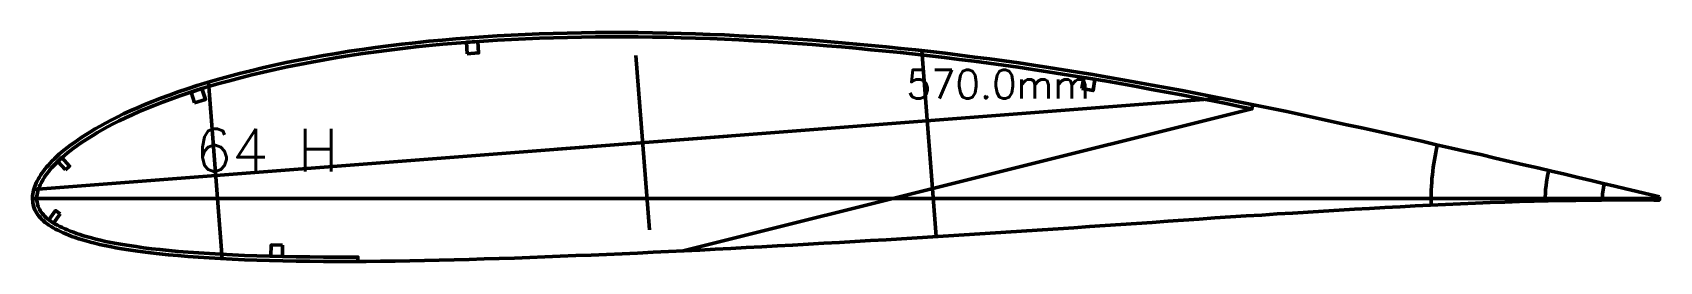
# Model space of a CAD drawing. Header units: metres. Extents: x -405 to 675, y -15418 to 133.
# Drawn here: x -214 to 356, y -12622 to -12542 of the extents above; entities that cross this region are included whole.
import ezdxf
from ezdxf.enums import TextEntityAlignment as Align

# ---------------------------------------------------------------- set-up
doc = ezdxf.new("R2010")
doc.units = ezdxf.units.M
for name, color, linetype, lineweight in [('FoilLayer', 7, 'Continuous', 50), ('RefFoilLayer', 7, 'Continuous', 50), ('StringerLayer', 7, 'Continuous', 50), ('SubLayer', 7, 'Continuous', 50), ('TextLayer', 7, 'Continuous', 50)]:
    doc.layers.add(name, color=color, linetype=linetype, lineweight=lineweight)
doc.styles.add('MSゴシック', font='romans')

msp = doc.modelspace()

# ---------------------------------------------------------------- texts
at = {"layer": 'TextLayer', "style": 'MSゴシック'}
msp.add_text('570.0mm', height=10, dxfattribs=at).set_placement((156.75, -12567.92), align=Align.BOTTOM_RIGHT)
msp.add_text('64 H', height=15, dxfattribs=at).set_placement((-156.75, -12590.58))

# ---------------------------------------------------------------- linework, layer by layer
at = {"layer": 'FoilLayer'}
msp.add_line((213.45, -12568.59), (14.25, -12618.38), dxfattribs=at)
msp.add_lwpolyline([(356.25, -12599.46), (354.35, -12599), (351.31, -12598.27), (348.01, -12597.46), (344.45, -12596.6), (340.63, -12595.69), (336.56, -12594.72), (332.27, -12593.69), (327.79, -12592.61), (323.15, -12591.51), (318.41, -12590.41), (313.59, -12589.3), (308.68, -12588.16), (303.72, -12586.99), (298.7, -12585.83), (293.63, -12584.65), (288.52, -12583.5), (283.36, -12582.34), (278.16, -12581.16), (272.95, -12579.97), (267.72, -12578.78), (262.47, -12577.59), (257.22, -12576.43), (251.96, -12575.29), (246.7, -12574.14), (241.45, -12572.97), (236.2, -12571.81), (230.95, -12570.67), (225.71, -12569.55), (220.46, -12568.47), (215.21, -12567.41), (213.75, -12567.12), (213.45, -12568.59), (209.67, -12567.82), (204.44, -12566.75), (199.21, -12565.7), (193.99, -12564.67), (188.77, -12563.67), (183.54, -12562.7), (178.3, -12561.74), (173.08, -12560.79), (167.87, -12559.85), (162.67, -12558.93), (157.48, -12558.04), (152.29, -12557.19), (147.11, -12556.36), (141.93, -12555.55), (136.76, -12554.76), (131.6, -12553.99), (126.44, -12553.25), (121.27, -12552.55), (116.11, -12551.88), (110.95, -12551.24), (105.78, -12550.6), (100.63, -12549.99), (95.47, -12549.4), (90.31, -12548.85), (85.15, -12548.33), (80, -12547.83), (74.84, -12547.34), (69.68, -12546.88), (64.53, -12546.45), (59.38, -12546.04), (54.24, -12545.67), (49.1, -12545.32), (43.97, -12545), (38.84, -12544.69), (33.73, -12544.42), (28.64, -12544.17), (23.56, -12543.95), (18.5, -12543.77), (13.47, -12543.62), (8.45, -12543.49), (3.44, -12543.39), (-1.55, -12543.33), (-6.53, -12543.31), (-11.51, -12543.31), (-16.47, -12543.35), (-21.42, -12543.41), (-26.35, -12543.51), (-31.28, -12543.64), (-36.18, -12543.81), (-41.08, -12544.01), (-45.95, -12544.25), (-50.81, -12544.52), (-55.65, -12544.82), (-60.47, -12545.16), (-65.26, -12545.53), (-70.02, -12545.94), (-74.75, -12546.39), (-79.45, -12546.87), (-84.14, -12547.41), (-88.79, -12547.97), (-93.41, -12548.57), (-97.99, -12549.2), (-102.54, -12549.88), (-107.04, -12550.61), (-111.5, -12551.38), (-115.91, -12552.17), (-120.25, -12552.98), (-124.53, -12553.84), (-128.73, -12554.74), (-132.86, -12555.69), (-136.9, -12556.68), (-140.86, -12557.69), (-144.72, -12558.71), (-148.47, -12559.73), (-152.1, -12560.78), (-155.59, -12561.85), (-158.96, -12562.94), (-162.19, -12564.04), (-165.29, -12565.15), (-168.27, -12566.27), (-171.11, -12567.37), (-173.83, -12568.47), (-176.41, -12569.56), (-178.87, -12570.64), (-181.2, -12571.72), (-183.4, -12572.79), (-185.49, -12573.84), (-187.45, -12574.88), (-189.3, -12575.9), (-191.03, -12576.9), (-192.66, -12577.88), (-194.18, -12578.83), (-195.62, -12579.76), (-196.96, -12580.66), (-198.22, -12581.54), (-199.39, -12582.39), (-200.49, -12583.23), (-201.52, -12584.05), (-202.48, -12584.84), (-203.38, -12585.62), (-204.21, -12586.38), (-205, -12587.14), (-205.74, -12587.87), (-206.42, -12588.59), (-207.06, -12589.3), (-207.66, -12589.99), (-208.21, -12590.68), (-208.73, -12591.35), (-209.2, -12592.01), (-209.64, -12592.66), (-210.04, -12593.31), (-210.42, -12593.95), (-210.77, -12594.58), (-211.08, -12595.18), (-211.34, -12595.76), (-211.57, -12596.33), (-211.76, -12596.91), (-211.91, -12597.49), (-212.03, -12598.06), (-212.14, -12598.66), (-212.21, -12599.17), (-212.25, -12599.68), (-212.23, -12600.19), (-212.19, -12600.75), (-212.14, -12601.28), (-212.07, -12601.79), (-211.96, -12602.3), (-211.81, -12602.8), (-211.6, -12603.31), (-211.36, -12603.81), (-211.06, -12604.31), (-210.72, -12604.81), (-210.33, -12605.31), (-209.9, -12605.8), (-209.44, -12606.28), (-208.93, -12606.76), (-208.39, -12607.22), (-207.8, -12607.68), (-207.18, -12608.13), (-206.51, -12608.56), (-205.8, -12608.99), (-205.04, -12609.42), (-204.23, -12609.83), (-203.38, -12610.25), (-202.47, -12610.66), (-201.52, -12611.07), (-200.51, -12611.48), (-199.45, -12611.89), (-198.32, -12612.29), (-197.13, -12612.68), (-195.86, -12613.08), (-194.51, -12613.47), (-193.08, -12613.87), (-191.55, -12614.26), (-189.92, -12614.66), (-188.19, -12615.05), (-186.34, -12615.44), (-184.35, -12615.81), (-182.22, -12616.18), (-179.93, -12616.54), (-177.49, -12616.91), (-174.88, -12617.27), (-172.1, -12617.62), (-169.14, -12617.95), (-166, -12618.27), (-162.68, -12618.56), (-159.19, -12618.84), (-155.53, -12619.1), (-151.73, -12619.36), (-147.79, -12619.6), (-143.71, -12619.82), (-139.49, -12620), (-135.13, -12620.15), (-130.66, -12620.28), (-126.06, -12620.37), (-121.38, -12620.46), (-116.61, -12620.54), (-111.77, -12620.6), (-106.87, -12620.62), (-101.92, -12620.61), (-99.76, -12620.59), (-99.75, -12622.09), (-96.9, -12622.07), (-91.84, -12622.02), (-86.75, -12621.97), (-81.61, -12621.89), (-76.45, -12621.8), (-71.26, -12621.68), (-66.04, -12621.54), (-60.79, -12621.39), (-55.52, -12621.24), (-50.22, -12621.08), (-44.9, -12620.91), (-39.57, -12620.72), (-34.21, -12620.51), (-28.84, -12620.3), (-23.45, -12620.07), (-18.05, -12619.85), (-12.64, -12619.62), (-7.21, -12619.39), (-1.78, -12619.14), (3.65, -12618.89), (9.1, -12618.63), (14.54, -12618.36), (19.99, -12618.09), (25.43, -12617.82), (30.87, -12617.54), (36.3, -12617.26), (41.73, -12616.97), (47.16, -12616.68), (52.59, -12616.36), (58.03, -12616.05), (63.47, -12615.73), (68.92, -12615.43), (74.37, -12615.12), (79.82, -12614.8), (85.27, -12614.47), (90.73, -12614.12), (96.19, -12613.78), (101.66, -12613.45), (107.14, -12613.13), (112.62, -12612.8), (118.1, -12612.45), (123.59, -12612.07), (129.08, -12611.7), (134.57, -12611.34), (140.07, -12610.99), (145.57, -12610.65), (151.07, -12610.27), (156.57, -12609.88), (162.06, -12609.49), (167.56, -12609.11), (173.06, -12608.75), (178.56, -12608.4), (184.06, -12608.02), (189.55, -12607.63), (195.04, -12607.24), (200.51, -12606.86), (205.98, -12606.5), (211.45, -12606.16), (216.89, -12605.82), (222.33, -12605.46), (227.75, -12605.11), (233.17, -12604.77), (238.59, -12604.44), (243.99, -12604.12), (249.37, -12603.81), (254.71, -12603.52), (260.05, -12603.22), (265.38, -12602.93), (270.7, -12602.64), (275.99, -12602.39), (281.27, -12602.16), (286.53, -12601.93), (291.76, -12601.69), (296.95, -12601.47), (302.11, -12601.29), (307.24, -12601.12), (312.32, -12600.97), (317.29, -12600.84), (322.16, -12600.74), (326.92, -12600.67), (331.52, -12600.61), (335.94, -12600.56), (340.13, -12600.54), (344.07, -12600.54), (347.74, -12600.53), (351.15, -12600.54), (354.29, -12600.57), (356.24, -12600.59)], close=True, dxfattribs=at)
at = {"layer": 'RefFoilLayer'}
msp.add_lwpolyline([(356.25, -12599.46), (354.35, -12599), (351.31, -12598.27), (348.01, -12597.46), (344.45, -12596.6), (340.63, -12595.69), (336.56, -12594.72), (332.27, -12593.69), (327.79, -12592.61), (323.15, -12591.51), (318.41, -12590.41), (313.59, -12589.3), (308.68, -12588.16), (303.72, -12586.99), (298.7, -12585.83), (293.63, -12584.65), (288.52, -12583.5), (283.36, -12582.34), (278.16, -12581.16), (272.95, -12579.97), (267.72, -12578.78), (262.47, -12577.59), (257.22, -12576.43), (251.96, -12575.29), (246.7, -12574.14), (241.45, -12572.97), (236.2, -12571.81), (230.95, -12570.67), (225.71, -12569.55), (220.46, -12568.47), (215.21, -12567.41), (209.97, -12566.35), (204.74, -12565.28), (199.51, -12564.23), (194.27, -12563.19), (189.04, -12562.19), (183.81, -12561.22), (178.57, -12560.27), (173.34, -12559.31), (168.13, -12558.37), (162.92, -12557.45), (157.72, -12556.56), (152.53, -12555.71), (147.34, -12554.88), (142.16, -12554.07), (136.98, -12553.28), (131.81, -12552.5), (126.64, -12551.77), (121.47, -12551.06), (116.3, -12550.4), (111.13, -12549.75), (105.96, -12549.11), (100.8, -12548.5), (95.63, -12547.91), (90.46, -12547.36), (85.3, -12546.83), (80.14, -12546.33), (74.97, -12545.85), (69.81, -12545.39), (64.65, -12544.95), (59.49, -12544.55), (54.34, -12544.17), (49.19, -12543.83), (44.05, -12543.5), (38.92, -12543.2), (33.8, -12542.92), (28.7, -12542.67), (23.61, -12542.46), (18.55, -12542.27), (13.5, -12542.12), (8.47, -12541.99), (3.46, -12541.89), (-1.54, -12541.83), (-6.54, -12541.81), (-11.52, -12541.81), (-16.49, -12541.85), (-21.45, -12541.91), (-26.39, -12542.01), (-31.33, -12542.14), (-36.25, -12542.31), (-41.15, -12542.51), (-46.04, -12542.75), (-50.91, -12543.02), (-55.76, -12543.33), (-60.59, -12543.67), (-65.39, -12544.04), (-70.16, -12544.45), (-74.91, -12544.89), (-79.62, -12545.38), (-84.32, -12545.92), (-88.98, -12546.48), (-93.62, -12547.08), (-98.22, -12547.72), (-102.78, -12548.4), (-107.29, -12549.13), (-111.76, -12549.9), (-116.18, -12550.69), (-120.55, -12551.51), (-124.84, -12552.37), (-129.07, -12553.28), (-133.21, -12554.24), (-137.27, -12555.23), (-141.24, -12556.24), (-145.11, -12557.26), (-148.89, -12558.29), (-152.54, -12559.34), (-156.06, -12560.42), (-159.44, -12561.52), (-162.7, -12562.63), (-165.82, -12563.75), (-168.81, -12564.87), (-171.67, -12565.98), (-174.41, -12567.09), (-177.02, -12568.19), (-179.5, -12569.28), (-181.85, -12570.37), (-184.08, -12571.45), (-186.19, -12572.52), (-188.18, -12573.57), (-190.04, -12574.6), (-191.8, -12575.61), (-193.45, -12576.6), (-195, -12577.57), (-196.45, -12578.52), (-197.82, -12579.43), (-199.1, -12580.33), (-200.3, -12581.2), (-201.42, -12582.05), (-202.48, -12582.89), (-203.46, -12583.71), (-204.39, -12584.51), (-205.25, -12585.3), (-206.06, -12586.08), (-206.82, -12586.84), (-207.54, -12587.58), (-208.2, -12588.32), (-208.82, -12589.05), (-209.4, -12589.77), (-209.94, -12590.48), (-210.45, -12591.18), (-210.91, -12591.87), (-211.34, -12592.55), (-211.73, -12593.22), (-212.1, -12593.89), (-212.44, -12594.55), (-212.74, -12595.21), (-213, -12595.87), (-213.21, -12596.53), (-213.38, -12597.18), (-213.51, -12597.81), (-213.62, -12598.45), (-213.71, -12599.06), (-213.75, -12599.68), (-213.72, -12600.29), (-213.69, -12600.89), (-213.63, -12601.51), (-213.53, -12602.13), (-213.39, -12602.75), (-213.2, -12603.37), (-212.95, -12603.98), (-212.64, -12604.59), (-212.29, -12605.17), (-211.89, -12605.74), (-211.45, -12606.29), (-210.98, -12606.84), (-210.46, -12607.37), (-209.91, -12607.9), (-209.31, -12608.4), (-208.67, -12608.9), (-208, -12609.38), (-207.28, -12609.85), (-206.53, -12610.31), (-205.73, -12610.75), (-204.88, -12611.18), (-204, -12611.61), (-203.06, -12612.04), (-202.08, -12612.46), (-201.04, -12612.88), (-199.95, -12613.3), (-198.8, -12613.71), (-197.58, -12614.12), (-196.28, -12614.52), (-194.91, -12614.92), (-193.45, -12615.32), (-191.9, -12615.72), (-190.25, -12616.12), (-188.49, -12616.52), (-186.61, -12616.91), (-184.6, -12617.29), (-182.45, -12617.66), (-180.15, -12618.02), (-177.69, -12618.4), (-175.06, -12618.76), (-172.27, -12619.11), (-169.29, -12619.44), (-166.14, -12619.76), (-162.8, -12620.06), (-159.3, -12620.34), (-155.63, -12620.6), (-151.82, -12620.86), (-147.87, -12621.1), (-143.77, -12621.32), (-139.54, -12621.5), (-135.17, -12621.65), (-130.69, -12621.78), (-126.09, -12621.87), (-121.4, -12621.96), (-116.63, -12622.04), (-111.78, -12622.1), (-106.87, -12622.12), (-101.91, -12622.11), (-96.9, -12622.07), (-91.84, -12622.02), (-86.75, -12621.97), (-81.61, -12621.89), (-76.45, -12621.8), (-71.26, -12621.68), (-66.04, -12621.54), (-60.79, -12621.39), (-55.52, -12621.24), (-50.22, -12621.08), (-44.9, -12620.91), (-39.57, -12620.72), (-34.21, -12620.51), (-28.84, -12620.3), (-23.45, -12620.07), (-18.05, -12619.85), (-12.64, -12619.62), (-7.21, -12619.39), (-1.78, -12619.14), (3.65, -12618.89), (9.1, -12618.63), (14.54, -12618.36), (19.99, -12618.09), (25.43, -12617.82), (30.87, -12617.54), (36.3, -12617.26), (41.73, -12616.97), (47.16, -12616.68), (52.59, -12616.36), (58.03, -12616.05), (63.47, -12615.73), (68.92, -12615.43), (74.37, -12615.12), (79.82, -12614.8), (85.27, -12614.47), (90.73, -12614.12), (96.19, -12613.78), (101.66, -12613.45), (107.14, -12613.13), (112.62, -12612.8), (118.1, -12612.45), (123.59, -12612.07), (129.08, -12611.7), (134.57, -12611.34), (140.07, -12610.99), (145.57, -12610.65), (151.07, -12610.27), (156.57, -12609.88), (162.06, -12609.49), (167.56, -12609.11), (173.06, -12608.75), (178.56, -12608.4), (184.06, -12608.02), (189.55, -12607.63), (195.04, -12607.24), (200.51, -12606.86), (205.98, -12606.5), (211.45, -12606.16), (216.89, -12605.82), (222.33, -12605.46), (227.75, -12605.11), (233.17, -12604.77), (238.59, -12604.44), (243.99, -12604.12), (249.37, -12603.81), (254.71, -12603.52), (260.05, -12603.22), (265.38, -12602.93), (270.7, -12602.64), (275.99, -12602.39), (281.27, -12602.16), (286.53, -12601.93), (291.76, -12601.69), (296.95, -12601.47), (302.11, -12601.29), (307.24, -12601.12), (312.32, -12600.97), (317.29, -12600.84), (322.16, -12600.74), (326.92, -12600.67), (331.52, -12600.61), (335.94, -12600.56), (340.13, -12600.54), (344.07, -12600.54), (347.74, -12600.53), (351.15, -12600.54), (354.29, -12600.57), (356.24, -12600.59)], close=True, dxfattribs=at)
at = {"layer": 'StringerLayer'}
for points in [[(-61.46, -12549.24), (-57.47, -12548.96), (-57.75, -12544.97), (-61.74, -12545.25), (-61.46, -12549.24)], [(-156.96, -12566.49), (-153.15, -12565.26), (-154.38, -12561.45), (-158.19, -12562.69), (-156.96, -12566.49)], [(153.89, -12561.5), (157.83, -12562.15), (158.48, -12558.2), (154.53, -12557.56), (153.89, -12561.5)], [(-202.25, -12590), (-200.76, -12588.65), (-203.45, -12585.69), (-204.93, -12587.03), (-202.25, -12590)], [(-204.03, -12605.46), (-205.66, -12604.29), (-207.99, -12607.55), (-206.36, -12608.71), (-204.03, -12605.46)], [(-126.14, -12616.37), (-130.14, -12616.29), (-130.22, -12620.28), (-126.22, -12620.36), (-126.14, -12616.37)]]:
    msp.add_lwpolyline(points, dxfattribs=at)
at = {"layer": 'SubLayer'}
for p, q in [((-2.35, -12549.87), (2.35, -12611.04)), ((97.81, -12548.16), (102.83, -12613.39)), ((-152.08, -12559.21), (-147.31, -12621.13)), ((202.65, -12564.86), (-213.3, -12596.87)), ((-30, -12582.76), (30, -12578.15)), ((-213.75, -12600), (356.25, -12600))]:
    msp.add_line(p, q, dxfattribs=at)
for radius, start, end in [(80, 166.4325, -178.2987), (40, 165.8051, -178.7607), (20, 164.962, -178.3905)]:
    msp.add_arc((356.25, -12600), radius, start, end, dxfattribs=at)

msp.set_redraw_order([(e.dxf.handle, doc.entitydb.next_handle()) for e in msp.query("TEXT MTEXT ATTDEF DIMENSION ARC_DIMENSION")])  # texts and dimensions are drawn at this point

doc.saveas('drawing.dxf')
